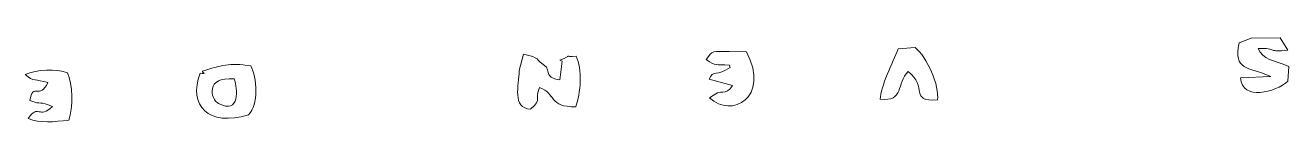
# Model space of a CAD drawing. Header units: millimetres. Extents: x -336 to 268, y -416 to 74.
# Drawn here: x 90.21 to 122.48, y 7.95 to 10.23 of the extents above; entities that cross this region are included whole.
import ezdxf

# ---------------------------------------------------------------- set-up
doc = ezdxf.new("R2010")
doc.units = ezdxf.units.MM
doc.header["$MEASUREMENT"] = 0
doc.layers.add('Capa 1', color=7, linetype='Continuous', lineweight=0)

msp = doc.modelspace()

# ---------------------------------------------------------------- linework, layer by layer
at = {"layer": 'Capa 1'}
for points, knots in [([(122.483, 9.497), (122.1, 9.669), (121.813, 9.656), (121.704, 9.956), (122.211, 9.973), (121.935, 9.843), (122.461, 9.91), (122.461, 9.91), (122.262, 10.227), (122.262, 10.227), (122.262, 10.227), (121.527, 10.214), (121.527, 10.214), (121.527, 10.214), (121.214, 10.101), (121.214, 10.101), (121.08, 9.369), (121.417, 9.516), (122.027, 9.242), (122.027, 9.242), (121.252, 9.205), (121.252, 9.205), (121.298, 8.618), (122.141, 8.839), (122.463, 9.122), (122.463, 9.122), (122.483, 9.497), (122.483, 9.497)], [0, 0, 0, 0, 1, 1, 1, 2, 2, 2, 3, 3, 3, 4, 4, 4, 5, 5, 5, 6, 6, 6, 7, 7, 7, 8, 8, 8, 9, 9, 9, 9]), ([(103.863, 9.654), (103.863, 9.654), (103.924, 9.63), (103.924, 9.63), (103.924, 9.63), (103.86, 9.161), (103.86, 9.161), (103.553, 9.203), (103.604, 9.266), (103.52, 9.482), (103.221, 9.689), (103.378, 9.717), (102.936, 9.807), (102.936, 9.807), (102.827, 9.392), (102.827, 9.392), (102.817, 9.021), (102.637, 8.426), (103.117, 8.411), (103.442, 8.697), (103.194, 8.662), (103.348, 8.959), (103.762, 8.815), (103.581, 8.457), (104.269, 8.474), (104.398, 8.81), (104.442, 9.434), (104.282, 9.756), (103.937, 9.736), (104.229, 9.808), (103.863, 9.654)], [0, 0, 0, 0, 1, 1, 1, 2, 2, 2, 3, 3, 3, 4, 4, 4, 5, 5, 5, 6, 6, 6, 7, 7, 7, 8, 8, 8, 9, 9, 9, 10, 10, 10, 10]), ([(108.192, 9.882), (107.754, 9.869), (107.777, 9.921), (107.6, 9.671), (107.854, 9.499), (107.826, 9.559), (108.197, 9.534), (108.197, 9.534), (108.211, 9.467), (108.211, 9.467), (107.887, 9.241), (107.777, 9.419), (107.681, 9.176), (107.681, 9.176), (108.277, 9.011), (108.277, 9.011), (108.063, 8.71), (108.032, 8.98), (107.687, 8.698), (108.247, 8.172), (109.246, 8.697), (108.631, 9.867), (108.631, 9.867), (108.192, 9.882), (108.192, 9.882)], [0, 0, 0, 0, 1, 1, 1, 2, 2, 2, 3, 3, 3, 4, 4, 4, 5, 5, 5, 6, 6, 6, 7, 7, 7, 8, 8, 8, 8]), ([(112.618, 9.953), (112.618, 9.953), (112.507, 9.943), (112.507, 9.943), (112.372, 9.603), (112.051, 8.986), (112.048, 8.662), (112.66, 8.599), (112.461, 9.068), (112.76, 9.366), (113.274, 8.992), (112.782, 8.586), (113.508, 8.651), (113.573, 8.985), (113.239, 9.762), (112.938, 9.978), (112.938, 9.978), (112.618, 9.953), (112.618, 9.953)], [0, 0, 0, 0, 1, 1, 1, 2, 2, 2, 3, 3, 3, 4, 4, 4, 5, 5, 5, 6, 6, 6, 6]), ([(91.291, 9.334), (91, 9.45), (90.507, 9.426), (90.208, 9.291), (90.423, 9.102), (90.468, 9.183), (90.785, 9.091), (90.582, 8.636), (90.407, 9.112), (90.321, 8.631), (90.64, 8.506), (90.575, 8.636), (90.9, 8.479), (90.567, 8.149), (90.538, 8.557), (90.284, 8.177), (90.587, 8.046), (90.937, 8.091), (91.322, 8.13), (91.435, 8.438), (91.417, 9.05), (91.291, 9.334)], [0, 0, 0, 0, 1, 1, 1, 2, 2, 2, 3, 3, 3, 4, 4, 4, 5, 5, 5, 6, 6, 6, 7, 7, 7, 7]), ([(94.732, 9.379), (94.73, 9.313), (94.878, 9.307), (94.674, 9.324), (94.367, 8.507), (94.88, 7.953), (95.911, 8.27), (96.174, 8.516), (96.131, 9.224), (95.967, 9.51), (95.423, 9.607), (95.203, 9.517), (94.732, 9.379)], [0, 0, 0, 0, 1, 1, 1, 2, 2, 2, 3, 3, 3, 4, 4, 4, 4]), ([(95.547, 9.18), (95.634, 8.938), (95.699, 8.268), (95.147, 8.555), (94.927, 8.669), (94.807, 9.252), (95.547, 9.18)], [0, 0, 0, 0, 1, 1, 1, 2, 2, 2, 2])]:
    msp.add_open_spline(points, degree=3, knots=knots, dxfattribs=at)

doc.saveas('drawing.dxf')
